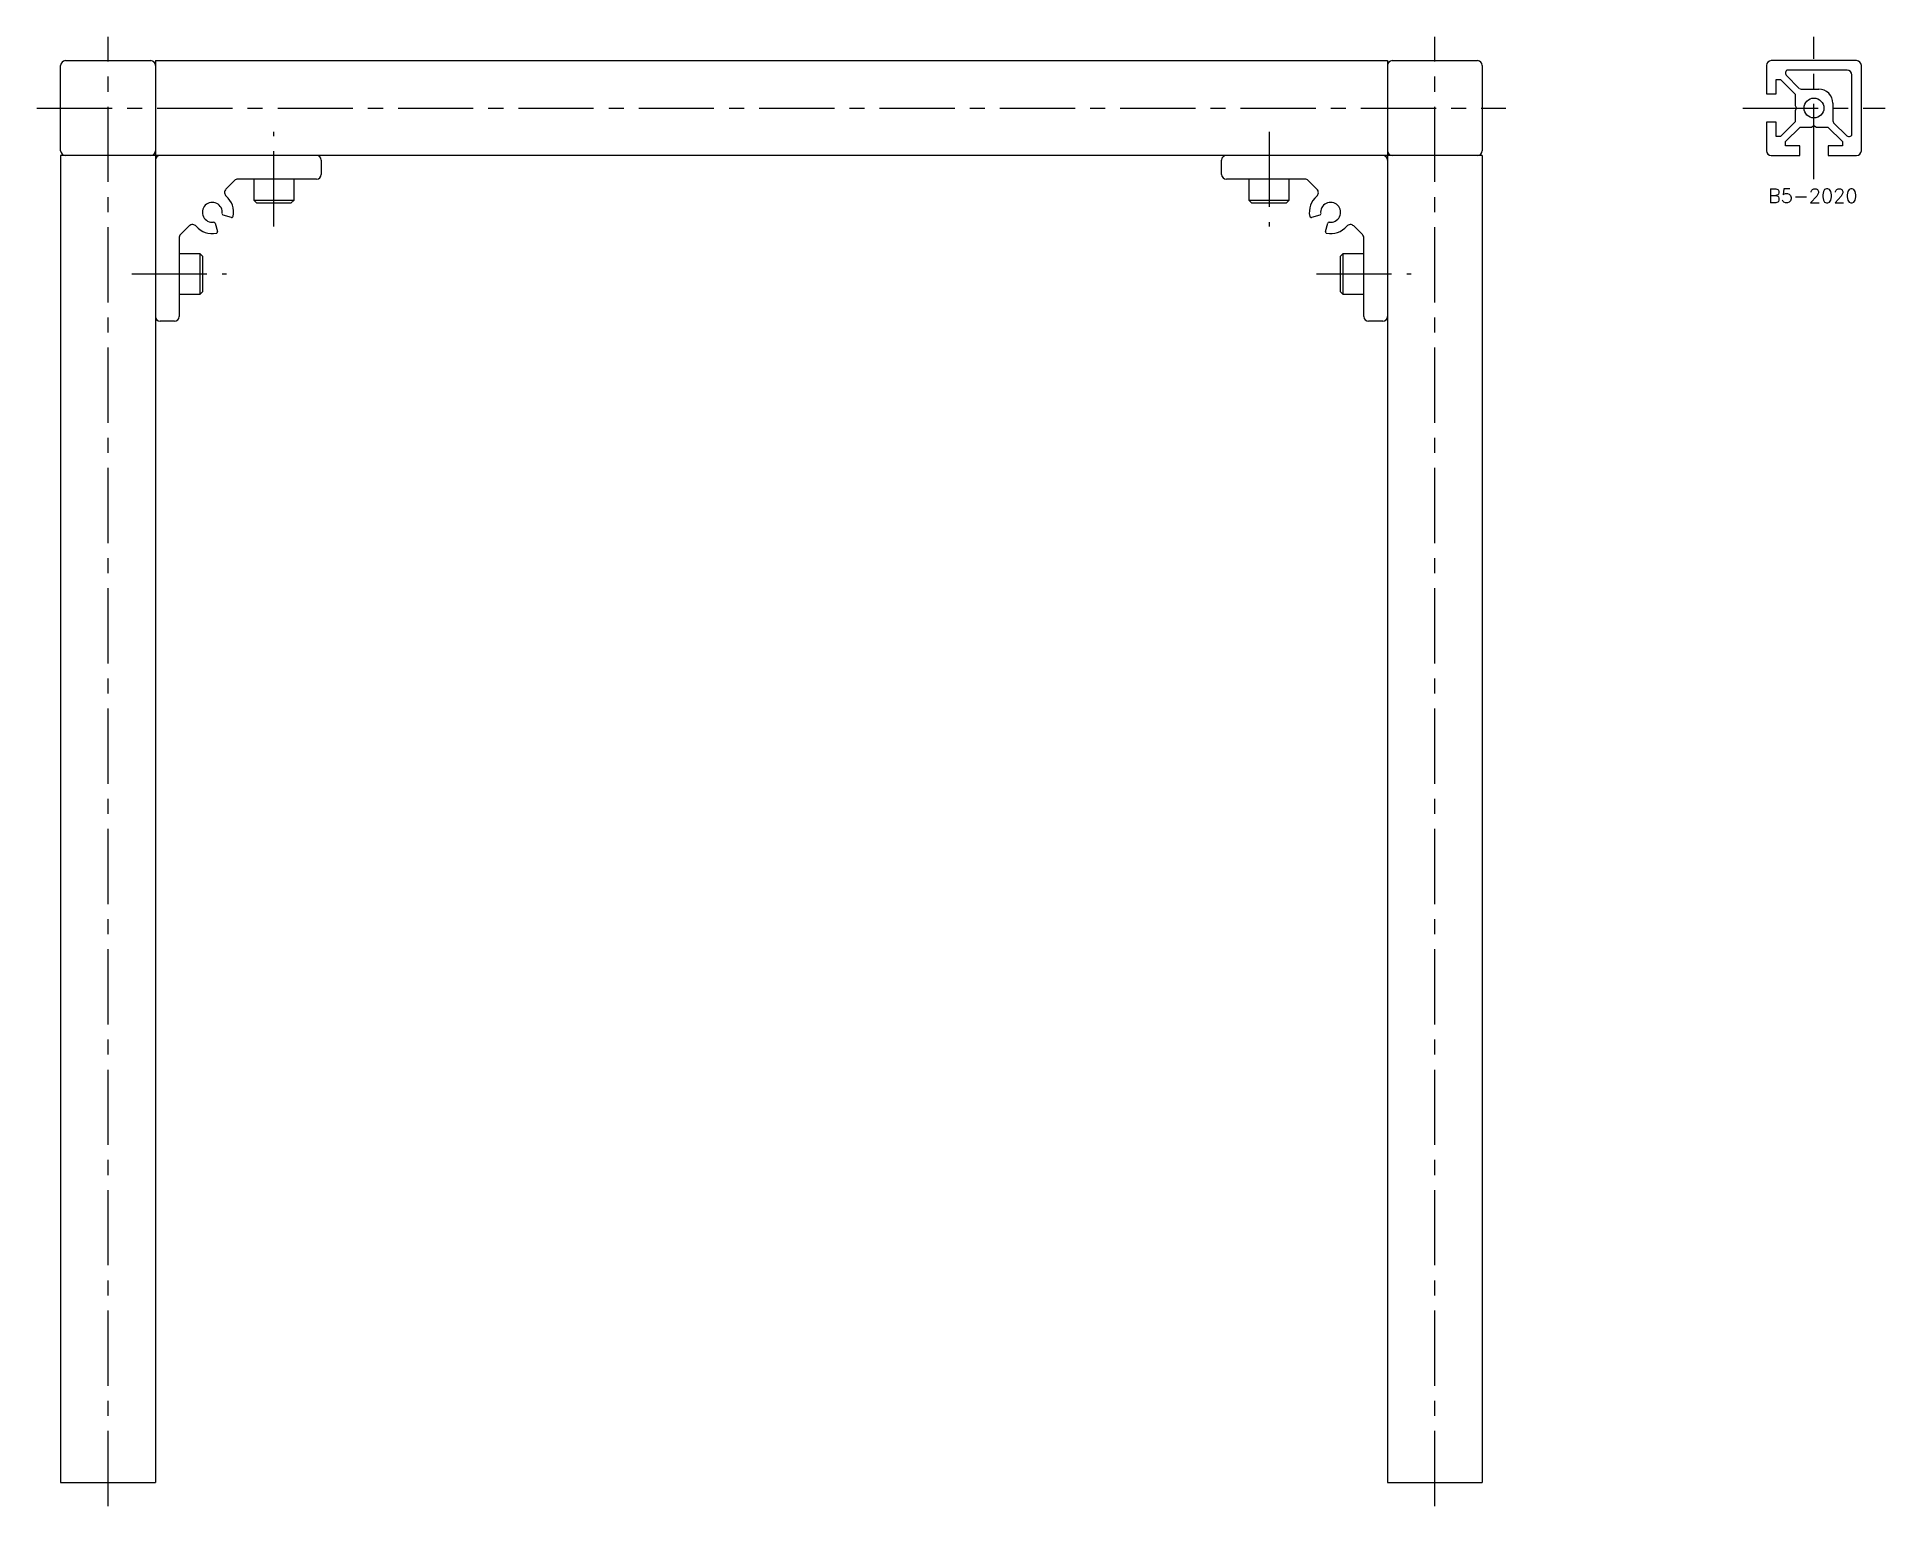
# Model space of a CAD drawing. Extents: x -5 to 1050, y -8 to 675.
# Drawn here: x 660 to 1050, y 5 to 315 of the extents above; entities that cross this region are included whole.
import ezdxf

# ---------------------------------------------------------------- set-up
doc = ezdxf.new("R2010")
doc.units = 0
doc.header["$LTSCALE"] = 0.5
doc.linetypes.add('CENTER', pattern=[50.8, 31.75, -6.35, 6.35, -6.35])
for name, color, linetype in [('MSM_CENTER', 1, 'CENTER'), ('MSM_CONTINUOUS', 7, 'CONTINUOUS'), ('MSM_PART_NUMBER', 7, 'CONTINUOUS')]:
    doc.layers.add(name, color=color, linetype=linetype)
doc.styles.get("Standard").update_dxf_attribs({"font": 'txt.shx', "height": 3, "bigfont": 'bigfont.shx'})

# ---------------------------------------------------------------- blocks, each defined once
blk = doc.blocks.new('*U10')
at = {"layer": 'MSM_PART_NUMBER'}
blk.add_text('B5-2020', height=3, dxfattribs=at).set_placement((1025.3, 279.97))

msp = doc.modelspace()

# ---------------------------------------------------------------- linework, layer by layer
at = {"layer": 'MSM_CENTER'}
for p, q in [((675, 5), (675, 315)), ((955, 5), (955, 315)), ((1035, 285), (1035, 315)), ((660, 300), (970, 300)), ((1020, 300), (1050, 300)), ((710, 275), (710, 295)), ((920, 295), (920, 275)), ((680, 265), (700, 265)), ((930, 265), (950, 265))]:
    msp.add_line(p, q, dxfattribs=at)
at = {"layer": 'MSM_CONTINUOUS'}
for p, q in [((665, 291), (665, 309)), ((666, 310), (684, 310)), ((685, 310), (685, 10)), ((685, 310), (945, 310)), ((945, 310), (945, 10)), ((946, 310), (964, 310)), ((965, 309), (965, 291)), ((1025, 309), (1025, 303)), ((1044, 310), (1026, 310)), ((1045, 291), (1045, 309)), ((1027, 303), (1027, 306)), ((1027, 306), (1027.94, 306)), ((1027.94, 306), (1031, 302.94)), ((1029, 307.5), (1029, 307.27)), ((1029.15, 306.91), (1031.91, 304.15)), ((1042, 308), (1029.5, 308)), ((1043, 294.5), (1043, 307)), ((1025, 303), (1027, 303)), ((1031, 302.94), (1031, 300.52)), ((1031, 300.52), (1031.3, 300)), ((1032.27, 304), (1036, 304)), ((1039, 301), (1039, 297.27)), ((1027, 297), (1025, 297)), ((1025, 297), (1025, 291)), ((1027, 294), (1027, 297)), ((1031, 297.06), (1027.94, 294)), ((1031.3, 300), (1031, 299.48)), ((1031, 299.48), (1031, 297.06)), ((1039.15, 296.91), (1041.91, 294.15)), ((1027.94, 294), (1027, 294)), ((1029, 292.94), (1032.06, 296)), ((1029, 292), (1029, 292.94)), ((1032.06, 296), (1034.48, 296)), ((1034.48, 296), (1035, 296.3)), ((1035, 296.3), (1035.52, 296)), ((1035.52, 296), (1037.94, 296)), ((1037.94, 296), (1041, 292.94)), ((1041, 292.94), (1041, 292)), ((1042.27, 294), (1042.5, 294)), ((965, 290), (665, 290)), ((665, 290), (665, 10)), ((720, 289), (720, 286)), ((910, 286), (910, 289)), ((965, 290), (965, 10)), ((1026, 290), (1032, 290)), ((1032, 292), (1029, 292)), ((1032, 290), (1032, 292)), ((1038, 292), (1038, 290)), ((1041, 292), (1038, 292)), ((1038, 290), (1044, 290)), ((701.71, 284.71), (699.88, 282.88)), ((719, 285), (702.41, 285)), ((705.75, 285), (705.75, 280.57)), ((714.25, 280.57), (714.25, 285)), ((927.59, 285), (911, 285)), ((915.75, 285), (915.75, 280.57)), ((924.25, 280.57), (924.25, 285)), ((930.12, 282.88), (928.29, 284.71)), ((701.05, 276.92), (699.3, 277.38)), ((705.75, 280.57), (706.32, 280)), ((705.75, 280.57), (714.25, 280.57)), ((706.32, 280), (713.68, 280)), ((713.68, 280), (714.25, 280.57)), ((915.75, 280.57), (916.32, 280)), ((915.75, 280.57), (924.25, 280.57)), ((916.32, 280), (923.68, 280)), ((923.68, 280), (924.25, 280.57)), ((930.7, 277.38), (928.95, 276.92)), ((692.12, 275.12), (690.29, 273.29)), ((697.62, 275.7), (698.08, 273.95)), ((931.92, 273.95), (932.38, 275.7)), ((939.71, 273.29), (937.88, 275.12)), ((690, 272.59), (690, 256)), ((694.43, 269.25), (690, 269.25)), ((695, 268.68), (694.43, 269.25)), ((694.43, 260.75), (694.43, 269.25)), ((935.57, 269.25), (935, 268.68)), ((940, 269.25), (935.57, 269.25)), ((935.57, 269.25), (935.57, 260.75)), ((940, 256), (940, 272.59)), ((695, 261.32), (695, 268.68)), ((935, 268.68), (935, 261.32)), ((694.43, 260.75), (695, 261.32)), ((935, 261.32), (935.57, 260.75)), ((690, 260.75), (694.43, 260.75)), ((935.57, 260.75), (940, 260.75)), ((689, 255), (686, 255)), ((944, 255), (941, 255)), ((665, 10), (685, 10)), ((945, 10), (965, 10))]:
    msp.add_line(p, q, dxfattribs=at)
msp.add_circle((1035, 300), 2.1, dxfattribs=at)
for centre, radius, start, end in [((666, 309), 1, 90, 180), ((684, 309), 1, 0, 90), ((946, 309), 1, 90, 180), ((964, 309), 1, 0, 90), ((1026, 309), 1, 90, 180), ((1044, 309), 1, 0, 90), ((1029.5, 307.5), 0.5, 90, 180), ((1029.5, 307.27), 0.5, 180, 225), ((1042, 307), 1, 0, 90), ((1032.27, 304.5), 0.5, 225, 270), ((1036, 301), 3, 0, 90), ((1039.5, 297.27), 0.5, 180, 225), ((1042.27, 294.5), 0.5, 225, 270), ((1042.5, 294.5), 0.5, 270, 0), ((666, 291), 1, 180, 270), ((684, 291), 1, 270, 0), ((686, 289), 1, 90, 180), ((719, 289), 1, 0, 90), ((911, 289), 1, 90, 180), ((944, 289), 1, 0, 90), ((946, 291), 1, 180, 270), ((964, 291), 1, 270, 0), ((1026, 291), 1, 180, 270), ((1044, 291), 1, 270, 0), ((702.41, 284), 1, 90, 135), ((719, 286), 1, 270, 0), ((911, 286), 1, 180, 270), ((927.59, 284), 1, 45, 90), ((700.59, 282.17), 1, 135, 229.3191), ((697, 278), 4.5, 349.096, 49.3191), ((933, 278), 4.5, 130.6809, 190.904), ((929.41, 282.17), 1, 310.6809, 45), ((697, 278), 2.1, 352.1808, 277.8192), ((699.38, 277.67), 0.3, 172.1808, 255), ((701.12, 277.21), 0.3, 255, 349.0961), ((928.88, 277.21), 0.3, 190.904, 285), ((930.62, 277.67), 0.3, 285, 7.8192), ((933, 278), 2.1, 262.1808, 187.8192), ((691, 272.59), 1, 135, 180), ((692.83, 274.41), 1, 40.6809, 135), ((697, 278), 4.5, 220.6809, 280.904), ((697.33, 275.62), 0.3, 15, 97.8192), ((697.79, 273.88), 0.3, 280.904, 15), ((932.21, 273.88), 0.3, 165, 259.0961), ((933, 278), 4.5, 259.096, 319.3191), ((932.67, 275.62), 0.3, 82.1808, 165), ((937.17, 274.41), 1, 45, 139.3191), ((939, 272.59), 1, 0, 45), ((686, 256), 1, 180, 270), ((689, 256), 1, 270, 0), ((941, 256), 1, 180, 270), ((944, 256), 1, 270, 0)]:
    msp.add_arc(centre, radius, start, end, dxfattribs=at)

# ---------------------------------------------------------------- block references
msp.add_blockref('*U10', (0, 0), dxfattribs=at)

doc.saveas('drawing.dxf')
